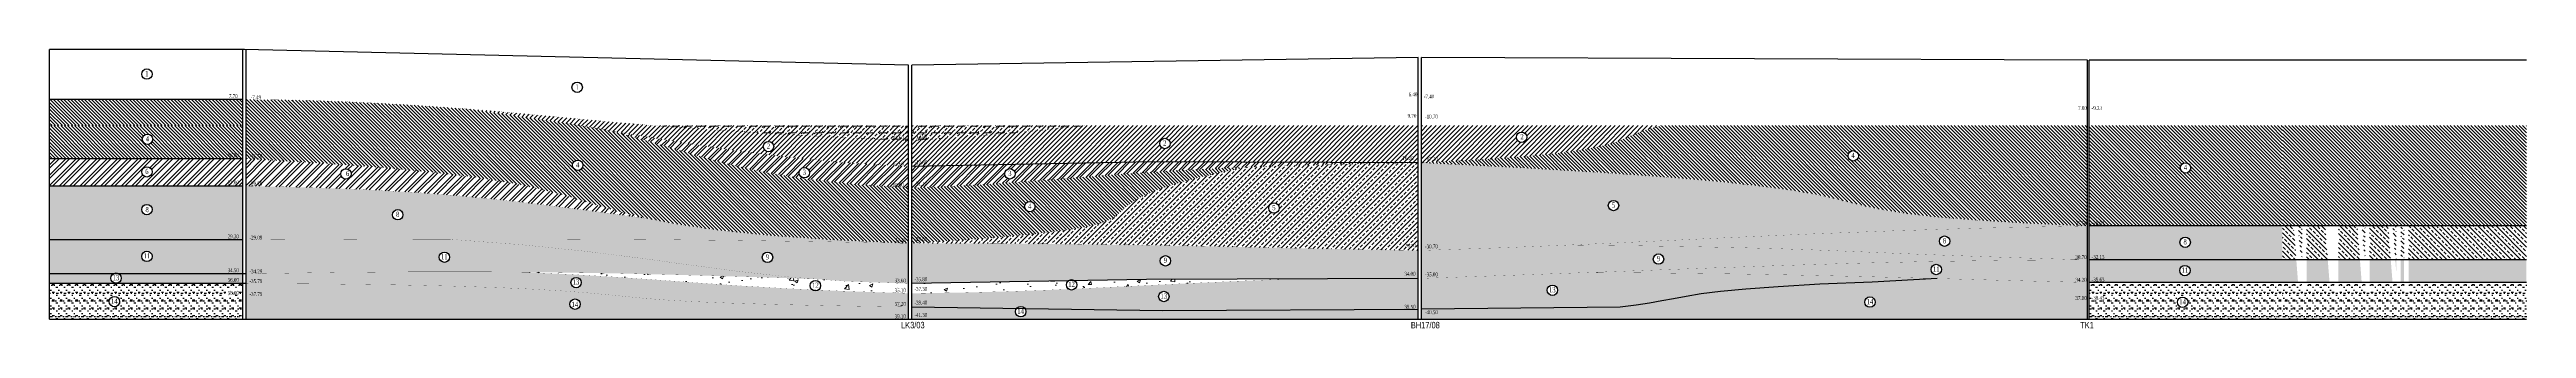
# Model space of a CAD drawing. Extents: x -57534 to 10615, y -13723 to 96319.
# Drawn here: x -46162 to -8024, y -13723 to -9432 of the extents above; entities that cross this region are included whole.
import ezdxf
from ezdxf.enums import TextEntityAlignment as Align

# ---------------------------------------------------------------- set-up
doc = ezdxf.new("R2010")
doc.units = 0
doc.header["$LTSCALE"] = 5
doc.header["$MEASUREMENT"] = 0
doc.layers.get('0').update_dxf_attribs({"linetype": 'CONTINUOUS'})
for name, color, linetype in [('2', 7, 'CONTINUOUS'), ('3', 3, 'CONTINUOUS'), ('BORDER', 2, 'CONTINUOUS'), ('FENDER', 4, 'CONTINUOUS'), ('HATCH', 7, 'CONTINUOUS')]:
    doc.layers.add(name, color=color, linetype=linetype)
doc.layers.add('harch', color=8, linetype='CONTINUOUS', lineweight=5)
doc.styles.add('CHU HOA', font='VHARIAL.TTF', dxfattribs={"width": 0.75})
doc.styles.add('THUONG', font='vntimeh.shx', dxfattribs={"width": 0.65})
pattern_1 = [(135, (22628.83, -27911.923), (-26.516504, -26.516504), [])]

# ---------------------------------------------------------------- blocks, each defined once
blk = doc.blocks.new('dia chat')
at = {"layer": 'harch'}
h = blk.add_hatch(dxfattribs=at)
h.set_pattern_fill('ANSI31', color=256, scale=300, angle=90, style=0)
h.set_pattern_definition(pattern_1)
h.paths.add_polyline_path([(-14200, -589), (-17175, -589), (-17175, -990), (-14200, -990)])
h.paths.add_polyline_path([(-9802, -866), (-10737, -734), (-11061, -710), (-11578, -675), (-12098, -646), (-12618, -622), (-13136, -604), (-13648, -593), (-14150, -589), (-14150, -990), (-9012, -990)])
h = blk.add_hatch(dxfattribs=at)
h.set_pattern_fill('ANSI31', color=256, scale=400, style=0)
h.set_pattern_definition([(45, (-10737.15, -1620), (-35.35534, 35.35534), [])])
h.paths.add_polyline_path([(5570, -1168, -1), (5410, -1168, -1)], flags=16)
h.paths.add_polyline_path([(-81, -1264, -1), (79, -1264, -1)], flags=16)
h.paths.add_polyline_path([(-3950, -1220), (-5192, -1161), (-6237, -1102), (-7115, -1045), (-7857, -990), (-8491, -937), (-9048, -885), (-9558, -837), (-10051, -791), (-10551, -748), (-10737, -734), (-9802, -866), (-8955, -999), (-8164, -1130), (-7397, -1256), (-6624, -1372), (-5813, -1473), (-4932, -1558), (-3950, -1620)])
h.paths.add_polyline_path([(-6185, -1312, -1), (-6025, -1312, -1)], flags=16)
h.paths.add_polyline_path([(5458, -1221), (5535, -1221), (5535, -1101), (5458, -1101)], flags=8)
h.paths.add_polyline_path([(3969, -1545), (4217, -1545), (4217, -1455), (3969, -1455)], flags=24)
h.paths.add_polyline_path([(-41, -1317), (37, -1317), (37, -1197), (-41, -1197)], flags=8)
h.paths.add_polyline_path([(-3893, -1598), (-3645, -1598), (-3645, -1508), (-3893, -1508)], flags=24)
h.paths.add_polyline_path([(3652, -1534), (3844, -1534), (3844, -1444), (3652, -1444)], flags=24)
h.paths.add_polyline_path([(-6145, -1365), (-6067, -1365), (-6067, -1245), (-6145, -1245)], flags=8)
h.paths.add_polyline_path([(-4196, -1618), (-4004, -1618), (-4004, -1528), (-4196, -1528)], flags=25)
h.paths.add_polyline_path([(7655, -990), (3950, -990), (3950, -1560), (4855, -1514), (5555, -1464), (6081, -1412), (6464, -1358), (6737, -1303), (6930, -1246), (7076, -1189), (7205, -1132), (7348, -1076), (7526, -1020)])
h.paths.add_polyline_path([(3900, -990), (-1215, -990), (-1970, -1068), (-2870, -1148), (-3900, -1220), (-3900, -1620), (-183, -1547), (3900, -1560)])
h = blk.add_hatch(dxfattribs=at)
h.set_pattern_fill('ANSI31', color=256, scale=300, angle=90, style=0)
h.set_pattern_definition([(135, (-17175, -1499), (-26.5165, -26.5165), [])])
h.paths.add_polyline_path([(-14200, -990), (-17175, -990), (-17175, -1499), (-14200, -1499)])
h.paths.add_polyline_path([(-15747, -1199, -1), (-15587, -1199, -1)], flags=16)
h.paths.add_polyline_path([(-15708, -1252), (-15628, -1252), (-15628, -1132), (-15708, -1132)], flags=8)
h.paths.add_polyline_path([(-14442, -1489), (-14250, -1489), (-14250, -1399), (-14442, -1399)], flags=24)
h = blk.add_hatch(dxfattribs=at)
h.set_pattern_fill('ANSI31', color=256, scale=300, angle=90, style=0)
h.set_pattern_definition(pattern_1)
h.paths.add_polyline_path([(-3950, -1950), (-4830, -1887), (-5542, -1809), (-6126, -1715), (-6623, -1608), (-7074, -1489), (-7519, -1358), (-8001, -1216), (-8559, -1065), (-8955, -1000), (-9017, -990), (-14150, -990), (-14150, -1499), (-12993, -1566), (-12041, -1635), (-11265, -1707), (-10637, -1781), (-10129, -1860), (-9713, -1942), (-9360, -2029), (-9043, -2120), (-8733, -2216), (-8396, -2314), (-8000, -2412), (-7511, -2507), (-6894, -2596), (-6118, -2677), (-5148, -2745), (-3950, -2800)])
h.paths.add_polyline_path([(-9122, -1600, -1), (-8962, -1600, -1)], flags=16)
h = blk.add_hatch(dxfattribs=at)
h.set_pattern_fill('ANSI32', color=256, scale=250, style=0)
h.set_pattern_definition([(45, (-8559.29, -1950), (-66.29126, 66.29126), []), (45, (-8515.1, -1950), (-66.29126, 66.29126), [])])
h.paths.add_polyline_path([(53, -1687), (1063, -1635), (2320, -1592), (3900, -1560), (-183, -1547), (-3900, -1620), (-3900, -1950), (-3007, -1909), (-2240, -1858), (-1524, -1802), (-784, -1744)])
h.paths.add_polyline_path([(-2468, -1731, -1), (-2308, -1731, -1)], flags=16)
h.paths.add_polyline_path([(-3950, -1620), (-4932, -1558), (-5813, -1473), (-6624, -1372), (-7397, -1256), (-8164, -1131), (-8559, -1065), (-8001, -1216), (-7519, -1358), (-7074, -1489), (-6623, -1608), (-6126, -1715), (-5542, -1809), (-4830, -1887), (-3950, -1950)])
h.paths.add_polyline_path([(-5633, -1714, -1), (-5473, -1714, -1)], flags=16)
h.paths.add_polyline_path([(-2428, -1784), (-2350, -1784), (-2350, -1664), (-2428, -1664)], flags=8)
h.paths.add_polyline_path([(-3893, -1928), (-3645, -1928), (-3645, -1838), (-3893, -1838)], flags=24)
h.paths.add_polyline_path([(-5593, -1767), (-5516, -1767), (-5516, -1647), (-5593, -1647)], flags=8)
h.paths.add_polyline_path([(-4196, -1948), (-4004, -1948), (-4004, -1858), (-4196, -1858)], flags=25)
h = blk.add_hatch(dxfattribs=at)
h.set_pattern_fill('ANSI33', color=256, scale=400, style=0)
h.set_pattern_definition([(45, (-7857.4, -1220), (-70.7107, 70.7107), []), (45, (-7786.69, -1220), (-70.7107, 70.7107), [50, -25])])
h.paths.add_polyline_path([(-3950, -990), (-7857, -990), (-7857, -990), (-7115, -1045), (-6237, -1102), (-5192, -1161), (-3950, -1220)])
h.paths.add_polyline_path([(-1970, -1068), (-1215, -990), (-3900, -990), (-3900, -1220), (-2870, -1148)])
h.paths.add_polyline_path([(-4196, -1218), (-4004, -1218), (-4004, -1128), (-4196, -1128)], flags=25)
h.paths.add_polyline_path([(-3893, -1198), (-3645, -1198), (-3645, -1108), (-3893, -1108)], flags=24)
h = blk.add_hatch(dxfattribs=at)
h.set_pattern_fill('FLEX', color=256, scale=400, style=0)
h.set_pattern_definition([(0, (22628.83, -27911.92), (0, 100), [100, -100]), (45, (22728.83, -27911.92), (6e-15, 100), [25, -91.42136, 25, -141.42136])])
h.paths.add_polyline_path([(-3950, -990), (-7857, -990), (-7857, -990), (-7115, -1045), (-6237, -1102), (-5192, -1161), (-3950, -1220)])
h.paths.add_polyline_path([(-1970, -1068), (-1215, -990), (-3900, -990), (-3900, -1220), (-2870, -1148)])
h.paths.add_polyline_path([(-4196, -1218), (-4004, -1218), (-4004, -1128), (-4196, -1128)], flags=25)
h.paths.add_polyline_path([(-3893, -1198), (-3645, -1198), (-3645, -1108), (-3893, -1108)], flags=24)
h = blk.add_hatch(dxfattribs=at)
h.set_pattern_fill('ANSI31', color=256, scale=300, angle=90, style=0)
h.set_pattern_definition([(135, (3950, -2536.876), (-26.5165, -26.5165), [])])
h.paths.add_polyline_path([(14205, -990), (7655, -990), (7526, -1020), (7348, -1076), (7205, -1132), (7076, -1189), (6930, -1246), (6737, -1303), (6464, -1358), (6081, -1412), (5555, -1464), (4855, -1514), (3950, -1560), (5511, -1639), (6782, -1715), (7799, -1788), (8598, -1858), (9213, -1925), (9680, -1989), (10035, -2052), (10312, -2112), (10548, -2171), (10780, -2229), (11046, -2284), (11384, -2338), (11830, -2390), (12424, -2439), (13203, -2487), (14205, -2533)])
h.paths.add_polyline_path([(10518, -1454, -1), (10678, -1454, -1)], flags=16)
h.paths.add_polyline_path([(10585, -1507), (10665, -1507), (10665, -1387), (10585, -1387)], flags=8)
h.paths.add_polyline_path([(14015, -2537), (14213, -2537), (14213, -2447), (14015, -2447)], flags=9)
h = blk.add_hatch(dxfattribs=at)
h.set_pattern_fill('ANSI31', color=256, scale=300, angle=90, style=0)
h.set_pattern_definition([(135, (14230, -2535.178), (-26.5165, -26.5165), [])])
h.paths.add_polyline_path([(17205, -990), (14230, -990), (14230, -2533), (17205, -2533)])
h.paths.add_polyline_path([(15793, -1640, -1), (15633, -1640, -1)], flags=16)
h.paths.add_polyline_path([(15672, -1693), (15752, -1693), (15752, -1573), (15672, -1573)], flags=8)
h.paths.add_polyline_path([(14260, -2535), (14508, -2535), (14508, -2445), (14260, -2445)], flags=9)
h = blk.add_hatch(dxfattribs=at)
h.set_pattern_fill('ANSI31', color=256, scale=300, angle=90, style=0)
h.set_pattern_definition([(135, (17205, -2533), (-26.5165, -26.5165), [])])
h.paths.add_polyline_path([(17205, -990), (20963, -990), (20963, -2533), (17205, -2533)])
h = blk.add_hatch(dxfattribs=at)
h.set_pattern_fill('ANSI32', color=256, scale=300, style=0)
h.set_pattern_definition([(45, (-17175, -2424.33), (-79.5495, 79.5495), []), (45, (-17121.97, -2424.33), (-79.5495, 79.5495), [])])
h.paths.add_polyline_path([(-14200, -1499), (-17175, -1499), (-17175, -1919), (-14200, -1919)])
h.paths.add_polyline_path([(-15755, -1701, -1), (-15595, -1701, -1)], flags=16)
h.paths.add_polyline_path([(-10637, -1781), (-11265, -1707), (-12041, -1635), (-12993, -1566), (-14150, -1499), (-14150, -1919), (-13176, -1940), (-12316, -1973), (-11542, -2017), (-10823, -2073), (-10133, -2142), (-9441, -2223), (-8719, -2317), (-7939, -2424), (-8000, -2412), (-8396, -2314), (-8733, -2216), (-9043, -2120), (-9360, -2029), (-9713, -1942), (-10129, -1860)])
h.paths.add_polyline_path([(-12692, -1732, -1), (-12532, -1732, -1)], flags=16)
h.paths.add_polyline_path([(-15714, -1754), (-15639, -1754), (-15639, -1634), (-15714, -1634)], flags=8)
h.paths.add_polyline_path([(-14445, -1909), (-14247, -1909), (-14247, -1819), (-14445, -1819)], flags=24)
h.paths.add_polyline_path([(-12623, -1785), (-12548, -1785), (-12548, -1665), (-12623, -1665)], flags=8)
h.paths.add_polyline_path([(-14121, -1927), (-13875, -1927), (-13875, -1837), (-14121, -1837)], flags=25)
h = blk.add_hatch(dxfattribs=at)
h.set_pattern_fill('ANSI33', color=256, scale=400, style=0)
h.set_pattern_definition([(45, (-3900, -2910), (-70.7107, 70.7107), []), (45, (-3829.29, -2910), (-70.7107, 70.7107), [50, -25])])
h.paths.add_polyline_path([(3900, -1560), (2320, -1592), (1252, -1629), (903, -1699), (473, -1800), (133, -1894), (-129, -1983), (-326, -2066), (-471, -2145), (-577, -2220), (-656, -2290), (-725, -2357), (-817, -2422), (-968, -2485), (-1216, -2547), (-1596, -2608), (-2145, -2670), (-2901, -2734), (-3900, -2800), (-2565, -2803), (-1417, -2812), (-415, -2826), (485, -2842), (1324, -2860), (2145, -2878), (2989, -2895), (3900, -2910)])
h.paths.add_polyline_path([(1598, -2257, -1), (1758, -2257, -1)], flags=16)
h.paths.add_polyline_path([(1639, -2311), (1716, -2311), (1716, -2191), (1639, -2191)], flags=8)
h.paths.add_polyline_path([(3682, -2884), (3880, -2884), (3880, -2794), (3682, -2794)], flags=24)
h = blk.add_hatch(dxfattribs=at)
h.set_pattern_fill('ANSI31', color=256, scale=300, angle=90, style=0)
h.set_pattern_definition([(135, (-3900, -2800), (-26.5165, -26.5165), [])])
h.paths.add_polyline_path([(-471, -2145), (-326, -2066), (-129, -1983), (133, -1894), (473, -1800), (903, -1699), (1252, -1629), (1063, -1635), (53, -1687), (-784, -1744), (-1524, -1802), (-2240, -1858), (-3007, -1909), (-3900, -1950), (-3900, -2800), (-2901, -2734), (-2145, -2670), (-1596, -2608), (-1216, -2547), (-968, -2485), (-817, -2422), (-725, -2357), (-656, -2290), (-577, -2220)])
h.paths.add_polyline_path([(-2001, -2235, -1), (-2161, -2235, -1)], flags=16)
h.paths.add_polyline_path([(-2122, -2288), (-2042, -2288), (-2042, -2168), (-2122, -2168)], flags=8)
h.paths.add_polyline_path([(-3893, -2778), (-3645, -2778), (-3645, -2688), (-3893, -2688)], flags=24)
h = blk.add_hatch(dxfattribs=at)
h.set_pattern_fill('ANSI33', color=256, scale=400, style=0)
h.set_pattern_definition([(45, (3950, -2910), (-70.7107, 70.7107), []), (45, (4020.71, -2910), (-70.7107, 70.7107), [50, -25])])
h.paths.add_polyline_path([(11830, -2390), (11384, -2338), (11046, -2284), (10780, -2229), (10548, -2171), (10312, -2112), (10035, -2052), (9680, -1989), (9213, -1925), (8598, -1858), (7799, -1788), (6782, -1715), (5511, -1639), (3950, -1560), (3950, -2910), (5211, -2868), (6401, -2819), (7557, -2766), (8720, -2711), (9927, -2657), (11218, -2608), (12631, -2565), (14205, -2533), (13203, -2487), (12424, -2439)])
h.paths.add_polyline_path([(6826, -2219, -1), (6986, -2219, -1)], flags=16)
h.paths.add_polyline_path([(6866, -2272), (6943, -2272), (6943, -2152), (6866, -2152)], flags=8)
h.paths.add_polyline_path([(3969, -2893), (4217, -2893), (4217, -2803), (3969, -2803)], flags=24)
h = blk.add_hatch(dxfattribs=at)
h.set_pattern_fill('ANSI33', color=256, scale=400, angle=90, style=0)
h.set_pattern_definition([(135, (-17175, -3056.88), (-70.71068, -70.71068), []), (135, (-17175, -2986.17), (-70.71068, -70.71068), [50, -25])])
h.paths.add_polyline_path([(17205, -2533), (14230, -2533), (14230, -3053), (17205, -3053)])
h.paths.add_polyline_path([(15628, -2785, -1), (15788, -2785, -1)], flags=16)
h.paths.add_polyline_path([(14205, -2533), (12631, -2565), (11218, -2608), (9927, -2657), (8720, -2711), (7557, -2766), (6401, -2819), (6228, -2827), (7255, -2838), (8119, -2852), (8846, -2867), (9464, -2884), (9999, -2902), (10477, -2921), (10926, -2940), (11371, -2959), (11833, -2977), (12300, -2994), (12755, -3010), (13179, -3024), (13554, -3036), (13862, -3045), (14085, -3051), (14205, -3053)])
h.paths.add_polyline_path([(11924, -2767, -1), (12084, -2767, -1)], flags=16)
h.paths.add_polyline_path([(-7511, -2507), (-7939, -2424), (-8719, -2317), (-9441, -2223), (-10133, -2142), (-10823, -2073), (-11542, -2017), (-12316, -1973), (-13176, -1940), (-14150, -1919), (-14150, -2749), (-12825, -2743), (-11582, -2737), (-10388, -2735), (-9208, -2736), (-8008, -2742), (-6755, -2754), (-5413, -2773), (-3950, -2800), (-5148, -2745), (-6118, -2677), (-6894, -2596)])
h.paths.add_polyline_path([(-11893, -2360, -1), (-11733, -2360, -1)], flags=16)
h.paths.add_polyline_path([(-14200, -1919), (-17175, -1919), (-17175, -2749), (-14200, -2749)])
h.paths.add_polyline_path([(-15755, -2281, -1), (-15595, -2281, -1)], flags=16)
h.paths.add_polyline_path([(15668, -2838), (15746, -2838), (15746, -2718), (15668, -2718)], flags=8)
h.paths.add_polyline_path([(14260, -3055), (14508, -3055), (14508, -2965), (14260, -2965)], flags=9)
h.paths.add_polyline_path([(11964, -2821), (12041, -2821), (12041, -2701), (11964, -2701)], flags=8)
h.paths.add_polyline_path([(14009, -3057), (14207, -3057), (14207, -2967), (14009, -2967)], flags=9)
h.paths.add_polyline_path([(-11852, -2414), (-11775, -2414), (-11775, -2294), (-11852, -2294)], flags=8)
h.paths.add_polyline_path([(-14121, -2757), (-13875, -2757), (-13875, -2667), (-14121, -2667)], flags=25)
h.paths.add_polyline_path([(-15712, -2341), (-15634, -2341), (-15634, -2221), (-15712, -2221)], flags=8)
h.paths.add_polyline_path([(-14445, -2739), (-14247, -2739), (-14247, -2649), (-14445, -2649)], flags=24)
h = blk.add_hatch(dxfattribs=at)
h.set_pattern_fill('ANSI33', color=256, scale=400, angle=90, style=0)
h.set_pattern_definition([(135, (17205, -3053), (-70.7107, -70.7107), []), (135, (17205, -2982.29), (-70.7107, -70.7107), [50, -25])])
h.paths.add_polyline_path([(17378, -2533), (17205, -2533), (17205, -3053), (17419, -3053)])
h.paths.add_polyline_path([(17863, -2533), (17578, -2533), (17578, -3053), (17903, -3053)])
h.paths.add_polyline_path([(18358, -2533), (18068, -2533), (18068, -3053), (18399, -3053)])
h.paths.add_polyline_path([(17508, -2533), (17448, -2533), (17489, -3053), (17508, -3053)])
h.paths.add_polyline_path([(18478, -2533), (18428, -2533), (18469, -3053), (18478, -3053)])
h.paths.add_polyline_path([(18833, -2533), (18548, -2533), (18548, -3053), (18873, -3053)])
h.paths.add_polyline_path([(18958, -2533), (18903, -2533), (18943, -3053), (18958, -3053)])
h.paths.add_polyline_path([(19078, -2533), (19028, -2533), (19028, -3053), (19078, -3053)])
h.paths.add_polyline_path([(20963, -2533), (19148, -2533), (19148, -3053), (20963, -3053)])
h = blk.add_hatch(dxfattribs=at)
h.set_pattern_fill('AR-SAND', color=256, scale=80, angle=90, style=0)
h.set_pattern_definition([(127.5, (-11044, -3420), (-154.146, -5.0395), [0, -121.6, 0, -136, 0, -130]), (97.5, (-11044, -3420), (-225.7717, 141.582), [0, -65.6, 0, -109.6, 0, -42]), (57.5, (-11044, -3518.4), (-0.4527, 249.1313), [0, -40, 0, -144, 0, -188]), (47.5, (-11044, -3518.4), (-70.214, 240.49), [0, -20, 0, -94.4, 0, -108])])
h.paths.add_polyline_path([(-3950, -2800), (-5413, -2773), (-6755, -2754), (-8008, -2742), (-9208, -2736), (-10388, -2735), (-11044, -2736), (-9907, -2822), (-8937, -2921), (-8086, -3028), (-7307, -3135), (-6551, -3234), (-5771, -3320), (-4920, -3384), (-3950, -3420)])
h.paths.add_polyline_path([(-6200, -3016, -1), (-6040, -3016, -1)], flags=16)
h.paths.add_polyline_path([(-6158, -3070), (-6084, -3070), (-6084, -2950), (-6158, -2950)], flags=8)
h.paths.add_polyline_path([(-4172, -3418), (-3974, -3418), (-3974, -3328), (-4172, -3328)], flags=25)
h = blk.add_hatch(dxfattribs=at)
h.set_pattern_fill('AR-SAND', color=256, scale=80, angle=90, style=0)
h.set_pattern_definition([(127.5, (-3900, -3420), (-154.1459, -5.0395), [0, -121.6, 0, -136, 0, -130]), (97.5, (-3900, -3420), (-225.7717, 141.5821), [0, -65.6, 0, -109.6, 0, -42]), (57.5, (-3900, -3518.4), (-0.4527, 249.1313), [0, -40, 0, -144, 0, -188]), (47.5, (-3900, -3518.4), (-70.214, 240.4901), [0, -20, 0, -94.4, 0, -108])])
h.paths.add_polyline_path([(9532, -3141), (10632, -3107), (11737, -3081), (12907, -3063), (14205, -3053), (14085, -3051), (13862, -3045), (13554, -3036), (13179, -3024), (12755, -3010), (12300, -2994), (11833, -2977), (11371, -2959), (10926, -2940), (10477, -2921), (9999, -2902), (9464, -2884), (8846, -2867), (8119, -2852), (7255, -2838), (6228, -2827), (5211, -2868), (3950, -2910), (3950, -3340), (5646, -3281), (7100, -3228), (8375, -3181)])
h.paths.add_polyline_path([(7519, -3043, -1), (7679, -3043, -1)], flags=16)
h.paths.add_polyline_path([(3900, -2910), (2989, -2895), (2145, -2878), (1324, -2860), (485, -2842), (-415, -2826), (-1417, -2812), (-2565, -2803), (-3900, -2800), (-3900, -3420), (-1488, -3376, -0.339828), (-1390, -3375), (-287, -3355), (3900, -3340)])
h.paths.add_polyline_path([(-74, -3070, -1), (86, -3070, -1)], flags=16)
h.paths.add_polyline_path([(7561, -3096), (7636, -3096), (7636, -2976), (7561, -2976)], flags=8)
h.paths.add_polyline_path([(3969, -3323), (4217, -3323), (4217, -3233), (3969, -3233)], flags=24)
h.paths.add_polyline_path([(-33, -3123), (42, -3123), (42, -3003), (-33, -3003)], flags=8)
h.paths.add_polyline_path([(-3893, -3398), (-3645, -3398), (-3645, -3308), (-3893, -3308)], flags=24)
h.paths.add_polyline_path([(3676, -3314), (3874, -3314), (3874, -3224), (3676, -3224)], flags=24)
h = blk.add_hatch(dxfattribs=at)
h.set_pattern_fill('ANSI33', color=256, scale=300, angle=90, style=0)
h.set_pattern_definition([(135, (-17175, -3832.84), (-53.033, -53.033), []), (135, (-17175, -3779.81), (-53.033, -53.033), [37.5, -18.75])])
h.paths.add_polyline_path([(8555, -3542), (8941, -3505), (9442, -3468), (10083, -3431), (10890, -3396), (11888, -3342), (11408, -3329), (10591, -3308), (9747, -3289), (8823, -3272), (7771, -3259), (6537, -3248), (5646, -3281), (3950, -3340), (3950, -3814), (7006, -3782), (7254, -3752), (7462, -3720), (7648, -3687), (7829, -3653), (8025, -3617), (8258, -3580)])
h.paths.add_polyline_path([(5885, -3523, -1), (6045, -3523, -1)], flags=16)
h.paths.add_polyline_path([(3900, -3340), (2005, -3347), (1093, -3384), (237, -3423), (-501, -3459), (-1164, -3491), (-1387, -3501, -0.331053), (-1483, -3505), (-1794, -3519), (-2432, -3542), (-3120, -3559), (-3900, -3570), (-3900, -3780), (-2284, -3802, -0.487023), (-2158, -3804), (-38, -3833), (3900, -3815)])
h.paths.add_polyline_path([(-98, -3619, -1), (62, -3619, -1)], flags=16)
h.paths.add_polyline_path([(-4961, -3536), (-5338, -3519, -0.32617), (-5432, -3514), (-5803, -3497), (-6523, -3455), (-7167, -3411), (-7784, -3366), (-8421, -3322), (-9124, -3280), (-9898, -3244), (-10449, -3239), (-11571, -3239), (-12795, -3249), (-14150, -3269), (-14150, -3419), (-12881, -3426), (-11825, -3440), (-10958, -3459), (-10253, -3482), (-9686, -3508), (-9231, -3536), (-8863, -3565), (-8555, -3594), (-8281, -3621), (-8002, -3648), (-7677, -3673), (-7267, -3697), (-6729, -3719), (-6024, -3741), (-5111, -3761), (-3950, -3780), (-3950, -3570)])
h.paths.add_polyline_path([(-9147, -3404, -1), (-8987, -3404, -1)], flags=16)
h.paths.add_polyline_path([(-14200, -3269), (-16106, -3269, -0.251865), (-16070, -3336, -1), (-16230, -3336, -0.251865), (-16194, -3269), (-17175, -3269), (-17175, -3419), (-14200, -3419)])
h.paths.add_polyline_path([(5902, -3576), (6025, -3576), (6025, -3456), (5902, -3456)], flags=24)
h.paths.add_polyline_path([(-80, -3672), (43, -3672), (43, -3552), (-80, -3552)], flags=24)
h.paths.add_polyline_path([(-3893, -3758), (-3645, -3758), (-3645, -3668), (-3893, -3668)], flags=24)
h.paths.add_polyline_path([(3676, -3822), (3874, -3822), (3874, -3732), (3676, -3732)], flags=25)
h.paths.add_polyline_path([(-9130, -3455), (-9007, -3455), (-9007, -3335), (-9130, -3335)], flags=24)
h.paths.add_polyline_path([(-14121, -3427), (-13875, -3427), (-13875, -3337), (-14121, -3337)], flags=25)
h.paths.add_polyline_path([(-4172, -3778), (-3974, -3778), (-3974, -3688), (-4172, -3688)], flags=25)
h.paths.add_polyline_path([(-14445, -3409), (-14247, -3409), (-14247, -3319), (-14445, -3319)], flags=24)
h = blk.add_hatch(dxfattribs=at)
h.set_pattern_fill('AR-CONC', color=256, scale=50, style=0)
h.set_pattern_definition([(50, (22628.83, -27911.92), (358.63, -31.376), [37.5, -412.5]), (355, (22628.83, -27911.92), (-69.3757, 376.096), [30, -330]), (100.4514, (22658.7, -27914.54), (289.2547, 344.7198), [31.87, -350.571]), (46.1842, (22628.83, -27811.92), (533.6205, -82.7595), [56.25, -618.75]), (96.6356, (22673.3, -27818.8), (467.3314, 487.059), [47.805, -525.8565]), (351.1842, (22628.83, -27811.9), (467.331, 487.059), [45, -495]), (21, (22678.83, -27836.92), (298.4535, -201.3094), [37.5, -412.5]), (326, (22678.83, -27836.92), (121.6577, 362.575), [30, -330]), (71.4514, (22703.7, -27853.7), (420.1113, 161.2652), [31.87, -350.571]), (37.5, (22628.83, -27911.92), (6.07993, 166.44693), [0, -326, 0, -335, 0, -331.25]), (7.5, (22628.83, -27911.92), (131.5348, 197.20586), [0, -191, 0, -318.5, 0, -126.25]), (327.5, (22517.33, -27911.92), (266.9112, -11.27744), [0, -125, 0, -390, 0, -517.5]), (317.5, (22467.33, -27911.92), (291.5931, 50.0525), [0, -162.5, 0, -259, 0, -367.5])])
h.paths.add_polyline_path([(8555, -3542), (8941, -3505), (9442, -3468), (10083, -3431), (10890, -3396), (11888, -3342), (11408, -3329), (10591, -3308), (9747, -3289), (8823, -3272), (7771, -3259), (6537, -3248), (5646, -3281), (3950, -3340), (3950, -3814), (7006, -3782), (7254, -3752), (7462, -3720), (7648, -3687), (7829, -3653), (8025, -3617), (8258, -3580)])
h.paths.add_polyline_path([(5885, -3523, -1), (6045, -3523, -1)], flags=16)
h.paths.add_polyline_path([(3900, -3340), (2005, -3347), (1093, -3384), (237, -3423), (-501, -3459), (-1164, -3491), (-1387, -3501, -0.331053), (-1483, -3505), (-1794, -3519), (-2432, -3542), (-3120, -3559), (-3900, -3570), (-3900, -3780), (-2284, -3802, -0.487023), (-2158, -3804), (-38, -3833), (3900, -3815)])
h.paths.add_polyline_path([(-98, -3619, -1), (62, -3619, -1)], flags=16)
h.paths.add_polyline_path([(-4961, -3536), (-5338, -3519, -0.32617), (-5432, -3514), (-5803, -3497), (-6523, -3455), (-7167, -3411), (-7784, -3366), (-8421, -3322), (-9124, -3280), (-9898, -3244), (-10449, -3239), (-11571, -3239), (-12795, -3249), (-14150, -3269), (-14150, -3419), (-12881, -3426), (-11825, -3440), (-10958, -3459), (-10253, -3482), (-9686, -3508), (-9231, -3536), (-8863, -3565), (-8555, -3594), (-8281, -3621), (-8002, -3648), (-7677, -3673), (-7267, -3697), (-6729, -3719), (-6024, -3741), (-5111, -3761), (-3950, -3780), (-3950, -3570)])
h.paths.add_polyline_path([(-9147, -3404, -1), (-8987, -3404, -1)], flags=16)
h.paths.add_polyline_path([(-14200, -3269), (-16106, -3269, -0.251865), (-16070, -3336, -1), (-16230, -3336, -0.251865), (-16194, -3269), (-17175, -3269), (-17175, -3419), (-14200, -3419)])
h.paths.add_polyline_path([(5902, -3576), (6025, -3576), (6025, -3456), (5902, -3456)], flags=24)
h.paths.add_polyline_path([(-80, -3672), (43, -3672), (43, -3552), (-80, -3552)], flags=24)
h.paths.add_polyline_path([(-3893, -3758), (-3645, -3758), (-3645, -3668), (-3893, -3668)], flags=24)
h.paths.add_polyline_path([(3676, -3822), (3874, -3822), (3874, -3732), (3676, -3732)], flags=25)
h.paths.add_polyline_path([(-9130, -3455), (-9007, -3455), (-9007, -3335), (-9130, -3335)], flags=24)
h.paths.add_polyline_path([(-14121, -3427), (-13875, -3427), (-13875, -3337), (-14121, -3337)], flags=25)
h.paths.add_polyline_path([(-4172, -3778), (-3974, -3778), (-3974, -3688), (-4172, -3688)], flags=25)
h.paths.add_polyline_path([(-14445, -3409), (-14247, -3409), (-14247, -3319), (-14445, -3319)], flags=24)
h = blk.add_hatch(dxfattribs=at)
h.set_pattern_fill('AR-CONC', color=256, scale=80, style=0)
h.set_pattern_definition([(50, (-9898.14, -3570), (573.808, -50.202), [60, -660]), (355, (-9898.14, -3570), (-111, 601.754), [48, -528]), (100.4514, (-9850.3, -3574.2), (462.808, 551.552), [50.992, -560.914]), (46.184, (-9898.14, -3410), (853.793, -132.415), [90, -990]), (96.636, (-9827, -3421), (747.73, 779.294), [76.49, -841.37]), (351.184, (-9898.1, -3410), (747.73, 779.295), [72, -792]), (21, (-9818.14, -3450), (477.526, -322.095), [60, -660]), (326, (-9818.14, -3450), (194.652, 580.12), [48, -528]), (71.4514, (-9778.35, -3476.84), (672.178, 258.024), [50.992, -560.914]), (37.5, (-9898.14, -3570), (9.728, 266.315), [0, -521.6, 0, -536, 0, -530]), (7.5, (-9898.14, -3570), (210.4556, 315.5294), [0, -305.6, 0, -509.6, 0, -202]), (327.5, (-10076.54, -3570), (427.058, -18.044), [0, -200, 0, -624, 0, -828]), (317.5, (-10156.54, -3570), (466.549, 80.084), [0, -260, 0, -414.4, 0, -588])])
h.paths.add_polyline_path([(-3950, -3420), (-4920, -3384), (-5346, -3352), (-6397, -3317), (-7404, -3288), (-8395, -3264), (-9401, -3248), (-9898, -3244), (-9124, -3280), (-8421, -3322), (-7784, -3366), (-7167, -3411), (-6523, -3455), (-5803, -3497), (-5432, -3514, -0.227348), (-5462, -3452, -1), (-5302, -3452, -0.251681), (-5338, -3519), (-4961, -3536), (-3950, -3570)])
h.paths.add_polyline_path([(-1518, -3439, -0.228236), (-1488, -3376), (-3900, -3420), (-3900, -3570), (-3120, -3559), (-2432, -3542), (-1794, -3519), (-1483, -3505, -0.248756)])
h.paths.add_polyline_path([(237, -3423), (1093, -3384), (2005, -3347), (-287, -3355), (-1390, -3375, -0.237756), (-1358, -3439, -0.225608), (-1387, -3501), (-1164, -3491), (-501, -3459)])
h.paths.add_polyline_path([(-4172, -3568), (-3974, -3568), (-3974, -3478), (-4172, -3478)], flags=25)
h.paths.add_polyline_path([(-3893, -3548), (-3645, -3548), (-3645, -3458), (-3893, -3458)], flags=24)
at = {"layer": 'HATCH', "ltscale": 5}
h = blk.add_hatch(dxfattribs=at)
h.set_pattern_fill('CONC', color=256, scale=250, style=0, pattern_type=2)
h.set_pattern_definition([(0, (-16937.5, -3246.88), (0, 250), [0, -250]), (0, (-16935, -3334.38), (0, 250), [0, -250]), (0, (-16927.5, -3199.38), (0, 250), [0, -250]), (338.1986, (-17057.5, -3276.876), (750.00007, -249.99998), [26.9258, -1319.3655]), (216.8699, (-17032.5, -3286.876), (749.99998, 500.00003), [12.5, -1237.5]), (130.6013, (-17042.5, -3294.376), (1250.000105, -1499.999755), [23.0487, -2281.8373]), (206.5651, (-17125, -3324.38), (-249.9998, -250.00033), [5.5903, -553.4267]), (326.3099, (-17130, -3326.876), (499.99989, -250.00033), [9.014, -892.374]), (108.4349, (-17122.5, -3331.876), (-249.9996, 500.0001), [7.9058, -782.6637]), (225, (-16965, -3349.38), (-3e-14, -250.0001), [10.6065, -342.9468]), (0, (-16972.5, -3356.88), (250, 250), [15, -235]), (135, (-16957.5, -3356.88), (-250.0001, 0), [10.6065, -342.9468]), (251.5651, (-16995, -3189.376), (249.9996, 500.0001), [7.9057, -782.6637]), (0, (-16997.5, -3196.88), (250, 250), [12.5, -237.5]), (143.1301, (-16985, -3196.876), (-749.99998, 500.00003), [12.5, -1237.5]), (213.6901, (-17127.5, -3186.876), (499.99989, 250.00033), [9.014, -892.374]), (341.5651, (-17135, -3191.876), (-500.0001, 249.9996), [15.8115, -774.758]), (126.8699, (-17120, -3196.876), (500.00003, -749.99998), [12.5, -1237.5]), (0, (-17055, -3196.88), (0, 250), [0, -250]), (0, (-17122.5, -3261.88), (0, 250), [0, -250]), (0, (-17052.5, -3354.38), (0, 250), [0, -250]), (0, (-16985, -3276.88), (0, 250), [0, -250]), (0, (-17057.5, -3234.38), (0, 250), [0, -250]), (0, (-17112.5, -3226.88), (0, 250), [0, -250]), (0, (-17090, -3241.88), (0, 250), [0, -250]), (0, (-17100, -3301.88), (0, 250), [0, -250]), (0, (-17160, -3291.88), (0, 250), [0, -250]), (0, (-17157.5, -3234.38), (0, 250), [0, -250]), (0, (-17165, -3179.38), (0, 250), [0, -250]), (0, (-17087.5, -3169.38), (0, 250), [0, -250]), (0, (-17032.5, -3159.38), (0, 250), [0, -250]), (0, (-16945, -3169.38), (0, 250), [0, -250]), (0, (-17005, -3246.88), (0, 250), [0, -250]), (0, (-17030, -3201.88), (0, 250), [0, -250]), (0, (-17010, -3321.88), (0, 250), [0, -250]), (0, (-17085, -3334.38), (0, 250), [0, -250]), (0, (-17010, -3389.38), (0, 250), [0, -250]), (0, (-17092.5, -3374.38), (0, 250), [0, -250]), (0, (-17172.5, -3381.88), (0, 250), [0, -250]), (0, (-17142.5, -3394.38), (0, 250), [0, -250]), (0, (-17140, -3359.38), (0, 250), [0, -250]), (0, (-16972.5, -3399.38), (0, 250), [0, -250]), (0, (-16942.5, -3296.88), (0, 250), [0, -250]), (0, (-16955, -3221.88), (0, 250), [0, -250]), (0, (-17070, -3401.88), (0, 250), [0, -250])])
h.paths.add_polyline_path([(17205, -3053), (14230, -3053), (14230, -3403), (17205, -3403)])
h.paths.add_polyline_path([(15624, -3220, -1), (15784, -3220, -1)], flags=16)
h.paths.add_polyline_path([(14205, -3053), (12907, -3063), (11737, -3081), (10632, -3107), (9532, -3141), (8375, -3181), (7100, -3228), (6537, -3248), (7771, -3259), (8823, -3272), (9747, -3289), (10591, -3308), (11408, -3329), (12249, -3352), (13164, -3377), (14205, -3403)])
h.paths.add_polyline_path([(11796, -3203, -1), (11956, -3203, -1)], flags=16)
h.paths.add_polyline_path([(-8086, -3028), (-8937, -2921), (-9907, -2822), (-11044, -2736), (-11582, -2737), (-12825, -2743), (-14150, -2749), (-14150, -3269), (-12795, -3249), (-11571, -3239), (-10449, -3239), (-9401, -3248), (-8395, -3264), (-7404, -3288), (-6397, -3317), (-5346, -3352), (-5771, -3320), (-6551, -3234), (-7307, -3135)])
h.paths.add_polyline_path([(-11015, -3014, -1), (-11175, -3014, -1)], flags=16)
h.paths.add_polyline_path([(-14200, -2749), (-17175, -2749), (-17175, -3269), (-16194, -3269, -0.300517), (-16106, -3269), (-14200, -3269)])
h.paths.add_polyline_path([(-15756, -3001, -1), (-15596, -3001, -1)], flags=16)
h.paths.add_polyline_path([(15650, -3273), (15756, -3273), (15756, -3153), (15650, -3153)], flags=8)
h.paths.add_polyline_path([(14260, -3405), (14508, -3405), (14508, -3315), (14260, -3315)], flags=9)
h.paths.add_polyline_path([(11822, -3257), (11929, -3257), (11929, -3137), (11822, -3137)], flags=8)
h.paths.add_polyline_path([(14009, -3407), (14207, -3407), (14207, -3317), (14009, -3317)], flags=9)
h.paths.add_polyline_path([(-11150, -3067), (-11043, -3067), (-11043, -2947), (-11150, -2947)], flags=8)
h.paths.add_polyline_path([(-14121, -3277), (-13875, -3277), (-13875, -3187), (-14121, -3187)], flags=25)
h.paths.add_polyline_path([(-15730, -3054), (-15624, -3054), (-15624, -2934), (-15730, -2934)], flags=8)
h.paths.add_polyline_path([(-14445, -3259), (-14247, -3259), (-14247, -3169), (-14445, -3169)], flags=24)
h = blk.add_hatch(dxfattribs=at)
h.set_pattern_fill('GROUT', color=256, scale=15, style=0, pattern_type=2)
h.set_pattern_definition([(0, (-17115, -3940), (15, 120), [15, -105]), (0, (-17100, -3895), (0, 120), [0, -120]), (0, (-17145, -3940), (45, 120), [0, -120]), (0, (-17145, -3850), (120, 120), [30, -210]), (0, (-17055, -3925), (0, 120), [0, -120]), (0, (-17085, -3940), (30, 120), [0, -120]), (0, (-17070, -3925), (0, 120), [0, -120]), (0, (-17130, -3850), (0, 120), [0, -120])])
h.paths.add_polyline_path([(-14200, -3419), (-17175, -3419), (-17175, -3970), (-14200, -3970)])
h.paths.add_polyline_path([(-16096, -3697, -1), (-16256, -3697, -1)], flags=16)
h.paths.add_polyline_path([(-16240, -3750), (-16115, -3750), (-16115, -3630), (-16240, -3630)], flags=24)
h.paths.add_polyline_path([(-14445, -3609), (-14247, -3609), (-14247, -3519), (-14445, -3519)], flags=24)
h = blk.add_hatch(dxfattribs=at)
h.set_pattern_fill('GROUT', color=256, scale=15, style=0, pattern_type=2)
h.set_pattern_definition([(0, (-14090, -3940), (15, 120), [15, -105]), (0, (-14075, -3895), (0, 120), [0, -120]), (0, (-14120, -3940), (45, 120), [0, -120]), (0, (-14120, -3850), (120, 120), [30, -210]), (0, (-14030, -3925), (0, 120), [0, -120]), (0, (-14060, -3940), (30, 120), [0, -120]), (0, (-14045, -3925), (0, 120), [0, -120]), (0, (-14105, -3850), (0, 120), [0, -120])])
h.paths.add_polyline_path([(-5111, -3761), (-6024, -3741), (-6729, -3719), (-7267, -3697), (-7677, -3673), (-8002, -3648), (-8281, -3621), (-8555, -3594), (-8863, -3565), (-9231, -3536), (-9686, -3508), (-10253, -3482), (-10958, -3459), (-11825, -3440), (-12881, -3426), (-14150, -3419), (-14150, -3970), (-3950, -3970), (-3950, -3780)])
h.paths.add_polyline_path([(-9004, -3737, -1), (-9164, -3737, -1)], flags=16)
h.paths.add_polyline_path([(-9149, -3801), (-9024, -3801), (-9024, -3681), (-9149, -3681)], flags=24)
h.paths.add_polyline_path([(-14121, -3627), (-13875, -3627), (-13875, -3537), (-14121, -3537)], flags=24)
h.paths.add_polyline_path([(-4172, -3968), (-3974, -3968), (-3974, -3878), (-4172, -3878)], flags=24)
h = blk.add_hatch(dxfattribs=at)
h.set_pattern_fill('GROUT', color=256, scale=15, style=0, pattern_type=2)
h.set_pattern_definition([(0, (4010, -3940), (15, 120), [15, -105]), (0, (4025, -3895), (0, 120), [0, -120]), (0, (3980, -3940), (45, 120), [0, -120]), (0, (3980, -3850), (120, 120), [30, -210]), (0, (4070, -3925), (0, 120), [0, -120]), (0, (4040, -3940), (30, 120), [0, -120]), (0, (4055, -3925), (0, 120), [0, -120]), (0, (3995, -3850), (0, 120), [0, -120])])
h.paths.add_polyline_path([(14205, -3403), (13164, -3377), (12249, -3352), (11888, -3342), (10890, -3396), (10083, -3431), (9442, -3468), (8941, -3505), (8555, -3542), (8258, -3580), (8025, -3617), (7829, -3653), (7648, -3687), (7462, -3720), (7254, -3752), (7006, -3782), (3950, -3814), (3950, -3970), (14205, -3970)])
h.paths.add_polyline_path([(10775, -3704, -1), (10935, -3704, -1)], flags=16)
h.paths.add_polyline_path([(10791, -3757), (10917, -3757), (10917, -3637), (10791, -3637)], flags=24)
h.paths.add_polyline_path([(3969, -3905), (4217, -3905), (4217, -3815), (3969, -3815)], flags=24)
h.paths.add_polyline_path([(14009, -3687), (14207, -3687), (14207, -3597), (14009, -3597)], flags=9)
h = blk.add_hatch(dxfattribs=at)
h.set_pattern_fill('GROUT', color=256, scale=15, style=0, pattern_type=2)
h.set_pattern_definition([(0, (14290, -3940), (15, 120), [15, -105]), (0, (14305, -3895), (0, 120), [0, -120]), (0, (14260, -3940), (45, 120), [0, -120]), (0, (14260, -3850), (120, 120), [30, -210]), (0, (14350, -3925), (0, 120), [0, -120]), (0, (14320, -3940), (30, 120), [0, -120]), (0, (14335, -3925), (0, 120), [0, -120]), (0, (14275, -3850), (0, 120), [0, -120])])
h.paths.add_polyline_path([(17205, -3403), (14230, -3403), (14230, -3970), (17205, -3970)])
h.paths.add_polyline_path([(15589, -3708, -1), (15749, -3708, -1)], flags=16)
h.paths.add_polyline_path([(15606, -3761), (15731, -3761), (15731, -3641), (15606, -3641)], flags=24)
h.paths.add_polyline_path([(14260, -3685), (14508, -3685), (14508, -3595), (14260, -3595)], flags=24)
h = blk.add_hatch(dxfattribs=at)
h.set_pattern_fill('CONC', color=256, scale=250, style=0, pattern_type=2)
h.set_pattern_definition([(0, (17442.5, -3243), (0, 250), [0, -250]), (0, (17445, -3330.5), (0, 250), [0, -250]), (0, (17452.5, -3195.5), (0, 250), [0, -250]), (338.1986, (17322.5, -3273), (750.00007, -250), [26.926, -1319.366]), (216.8699, (17347.5, -3283), (750, 500), [12.5, -1237.5]), (130.6013, (17337.5, -3290.5), (1250.0001, -1499.99975), [23.049, -2281.837]), (206.565, (17255, -3320.5), (-249.9998, -250.0003), [5.59, -553.427]), (326.31, (17250, -3323), (499.9999, -250.0003), [9.014, -892.374]), (108.435, (17257.5, -3328), (-249.9996, 500.0001), [7.906, -782.664]), (225, (17415, -3345.5), (-3e-14, -250), [10.607, -342.947]), (0, (17407.5, -3353), (250, 250), [15, -235]), (135, (17422.5, -3353), (-250, 0), [10.607, -342.947]), (251.565, (17385, -3185.5), (249.9996, 500.0001), [7.906, -782.664]), (0, (17382.5, -3193), (250, 250), [12.5, -237.5]), (143.1301, (17395, -3193), (-750, 500), [12.5, -1237.5]), (213.69, (17252.5, -3183), (499.9999, 250.0003), [9.014, -892.374]), (341.565, (17245, -3188), (-500.0001, 249.9996), [15.812, -774.758]), (126.8699, (17260, -3193), (500, -750), [12.5, -1237.5]), (0, (17325, -3193), (0, 250), [0, -250]), (0, (17257.5, -3258), (0, 250), [0, -250]), (0, (17327.5, -3350.5), (0, 250), [0, -250]), (0, (17395, -3273), (0, 250), [0, -250]), (0, (17322.5, -3230.5), (0, 250), [0, -250]), (0, (17267.5, -3223), (0, 250), [0, -250]), (0, (17290, -3238), (0, 250), [0, -250]), (0, (17280, -3298), (0, 250), [0, -250]), (0, (17220, -3288), (0, 250), [0, -250]), (0, (17222.5, -3230.5), (0, 250), [0, -250]), (0, (17215, -3175.5), (0, 250), [0, -250]), (0, (17292.5, -3165.5), (0, 250), [0, -250]), (0, (17347.5, -3155.5), (0, 250), [0, -250]), (0, (17435, -3165.5), (0, 250), [0, -250]), (0, (17375, -3243), (0, 250), [0, -250]), (0, (17350, -3198), (0, 250), [0, -250]), (0, (17370, -3318), (0, 250), [0, -250]), (0, (17295, -3330.5), (0, 250), [0, -250]), (0, (17370, -3385.5), (0, 250), [0, -250]), (0, (17287.5, -3370.5), (0, 250), [0, -250]), (0, (17207.5, -3378), (0, 250), [0, -250]), (0, (17237.5, -3390.5), (0, 250), [0, -250]), (0, (17240, -3355.5), (0, 250), [0, -250]), (0, (17407.5, -3395.5), (0, 250), [0, -250]), (0, (17437.5, -3293), (0, 250), [0, -250]), (0, (17425, -3218), (0, 250), [0, -250]), (0, (17310, -3398), (0, 250), [0, -250])])
h.paths.add_polyline_path([(17419, -3053), (17205, -3053), (17205, -3403), (17446, -3403)])
h.paths.add_polyline_path([(17903, -3053), (17578, -3053), (17578, -3403), (17931, -3403)])
h.paths.add_polyline_path([(18399, -3053), (18068, -3053), (18068, -3403), (18426, -3403)])
h.paths.add_polyline_path([(18873, -3053), (18548, -3053), (18548, -3403), (18901, -3403)])
h.paths.add_polyline_path([(20963, -3053), (19148, -3053), (19148, -3403), (20963, -3403)])
h.paths.add_polyline_path([(19078, -3053), (19028, -3053), (19028, -3403), (19078, -3403)])
h.paths.add_polyline_path([(18958, -3053), (18943, -3053), (18958, -3240)])
h = blk.add_hatch(dxfattribs=at)
h.set_pattern_fill('GROUT', color=256, scale=15, style=0, pattern_type=2)
h.set_pattern_definition([(0, (17265, -3940), (15, 120), [15, -105]), (0, (17280, -3895), (0, 120), [0, -120]), (0, (17235, -3940), (45, 120), [0, -120]), (0, (17235, -3850), (120, 120), [30, -210]), (0, (17325, -3925), (0, 120), [0, -120]), (0, (17295, -3940), (30, 120), [0, -120]), (0, (17310, -3925), (0, 120), [0, -120]), (0, (17250, -3850), (0, 120), [0, -120])])
h.paths.add_polyline_path([(20963, -3403), (19148, -3403), (19148, -3525), (19113, -3535), (19078, -3525), (19078, -3403), (19028, -3403), (19028, -3453), (18993, -3463), (18958, -3453), (18958, -3410), (18937, -3418), (18901, -3411), (18901, -3403), (18548, -3403), (18548, -3525), (18513, -3535), (18478, -3525), (18478, -3412), (18462, -3418), (18426, -3411), (18426, -3403), (18068, -3403), (18068, -3525), (18033, -3535), (17998, -3525), (17998, -3407), (17967, -3418), (17931, -3411), (17931, -3403), (17578, -3403), (17578, -3525), (17543, -3535), (17508, -3525), (17508, -3408), (17482, -3418), (17446, -3411), (17446, -3403), (17205, -3403), (17205, -3970), (20963, -3970)])
h = blk.add_hatch(dxfattribs=at)
h.set_pattern_fill('GROUT', color=256, scale=15, style=0, pattern_type=2)
h.set_pattern_definition([(0, (-3840, -3940), (15, 120), [15, -105]), (0, (-3825, -3895), (0, 120), [0, -120]), (0, (-3870, -3940), (45, 120), [0, -120]), (0, (-3870, -3850), (120, 120), [30, -210]), (0, (-3780, -3925), (0, 120), [0, -120]), (0, (-3810, -3940), (30, 120), [0, -120]), (0, (-3795, -3925), (0, 120), [0, -120]), (0, (-3855, -3850), (0, 120), [0, -120])])
h.paths.add_polyline_path([(3900, -3815), (-38, -3833), (-2158, -3804, -0.164122), (-2141, -3852, -1), (-2301, -3852, -0.171156), (-2284, -3802), (-3900, -3780), (-3900, -3970), (3900, -3970)])
h.paths.add_polyline_path([(-3893, -3948), (-3645, -3948), (-3645, -3858), (-3893, -3858)], flags=24)
at = {"ltscale": 5}
for p, q in [((-14175, 181), (-17175, 181)), ((-17175, -3970), (-17175, 181)), ((-14200, -3970), (-14200, 181)), ((-3950, -60), (-14175, 181)), ((-14150, -3970), (-14150, 181)), ((3900, 60), (-3900, -60)), ((3900, -3970), (3900, 60)), ((14205, 17), (3950, 60)), ((3950, -3970), (3950, 60)), ((14205, -3970), (14205, 17)), ((14230, -3970), (14230, 17)), ((-3950, -3970), (-3950, -60)), ((-3900, -3970), (-3900, -60)), ((-14200, -589), (-17175, -589)), ((-14200, -1499), (-17175, -1499)), ((-183, -1547), (-3900, -1620)), ((3900, -1560), (-183, -1547)), ((-14200, -1919), (-17175, -1919)), ((20963, -2533), (14230, -2533)), ((-14200, -2749), (-17175, -2749)), ((-14150, -3269), (-17175, -3269)), ((-14150, -3419), (-17175, -3419)), ((-287, -3355), (-3900, -3420)), ((3900, -3340), (-287, -3355)), ((10083, -3431), (9442, -3468)), ((10890, -3396), (10083, -3431)), ((11888, -3342), (10890, -3396)), ((20963, -3053), (14230, -3053)), ((20963, -3403), (14230, -3403)), ((-3900, -3780), (-38, -3833)), ((7006, -3782), (3950, -3814)), ((7254, -3752), (7006, -3782)), ((7462, -3720), (7254, -3752)), ((7648, -3687), (7462, -3720)), ((7829, -3653), (7648, -3687)), ((8025, -3617), (7829, -3653)), ((8258, -3580), (8025, -3617)), ((8555, -3542), (8258, -3580)), ((8941, -3505), (8555, -3542)), ((9442, -3468), (8941, -3505)), ((-17175, -3970), (20963, -3970)), ((-38, -3833), (3900, -3815))]:
    blk.add_line(p, q, dxfattribs=at)
at = {"color": 6, "ltscale": 5}
blk.add_line((20963, 17), (14230, 17), dxfattribs=at)
at = {"ltscale": 5, "const_width": 1}
for points in [[(-14150, -589), (-13648, -593), (-13136, -604), (-12618, -622), (-12098, -646), (-11578, -675), (-11061, -710), (-10551, -748), (-10051, -791), (-9558, -837), (-9048, -885), (-8491, -937), (-7857, -990), (-7115, -1045), (-6237, -1102), (-5192, -1161), (-3950, -1220)], [(-10737, -734), (-9802, -866), (-8955, -999), (-8164, -1130), (-7397, -1256), (-6624, -1372), (-5813, -1473), (-4932, -1558), (-3950, -1620)], [(-8559, -1065), (-8001, -1216), (-7519, -1358), (-7074, -1489), (-6623, -1608), (-6126, -1715), (-5542, -1809), (-4830, -1887), (-3950, -1950)], [(-1215, -990), (-1970, -1068), (-2870, -1148), (-3900, -1220)], [(7655, -990), (7526, -1020), (7348, -1076), (7205, -1132), (7076, -1189), (6930, -1246), (6737, -1303), (6464, -1358), (6081, -1412), (5555, -1464), (4855, -1514), (3950, -1560)], [(-14150, -1499), (-12993, -1566), (-12041, -1635), (-11265, -1707), (-10637, -1781), (-10129, -1860), (-9713, -1942), (-9360, -2029), (-9043, -2120), (-8733, -2216), (-8396, -2314), (-8000, -2412), (-7511, -2507), (-6894, -2596), (-6118, -2677), (-5148, -2745), (-3950, -2800)], [(3900, -1560), (2320, -1592), (1063, -1635), (53, -1687), (-784, -1744), (-1524, -1802), (-2240, -1858), (-3007, -1909), (-3900, -1950)], [(1435, -1592), (903, -1699), (473, -1800), (133, -1894), (-129, -1983), (-326, -2066), (-471, -2145), (-577, -2220), (-656, -2290), (-725, -2357), (-817, -2422), (-968, -2485), (-1216, -2547), (-1596, -2608), (-2145, -2670), (-2901, -2734), (-3900, -2800)], [(3950, -1560), (5511, -1639), (6782, -1715), (7799, -1788), (8598, -1858), (9213, -1925), (9680, -1989), (10035, -2052), (10312, -2112), (10548, -2171), (10780, -2229), (11046, -2284), (11384, -2338), (11830, -2390), (12424, -2439), (13203, -2487), (14205, -2533)], [(-14150, -1919), (-13176, -1940), (-12316, -1973), (-11542, -2017), (-10823, -2073), (-10133, -2142), (-9441, -2223), (-8719, -2317), (-7939, -2424)], [(14205, -2533), (12631, -2565), (11218, -2608), (9927, -2657), (8720, -2711), (7557, -2766), (6401, -2819), (5211, -2868), (3950, -2910)], [(-3950, -2800), (-5413, -2773), (-6755, -2754), (-8008, -2742), (-9208, -2736), (-10388, -2735), (-11582, -2737), (-12825, -2743), (-14150, -2749)], [(-11044, -2736), (-9907, -2822), (-8937, -2921), (-8086, -3028), (-7307, -3135), (-6551, -3234), (-5771, -3320), (-4920, -3384), (-3950, -3420)], [(-3900, -2800), (-2565, -2803), (-1417, -2812), (-415, -2826), (485, -2842), (1324, -2860), (2145, -2878), (2989, -2895), (3900, -2910)], [(6228, -2827), (7255, -2838), (8119, -2852), (8846, -2867), (9464, -2884), (9999, -2902), (10477, -2921), (10926, -2940), (11371, -2959), (11833, -2977), (12300, -2994), (12755, -3010), (13179, -3024), (13554, -3036), (13862, -3045), (14085, -3051), (14205, -3053)], [(-14150, -3269), (-12795, -3249), (-11571, -3239), (-10449, -3239), (-9401, -3248), (-8395, -3264), (-7404, -3288), (-6397, -3317), (-5346, -3352)], [(-14150, -3419), (-12881, -3426), (-11825, -3440), (-10958, -3459), (-10253, -3482), (-9686, -3508), (-9231, -3536), (-8863, -3565), (-8555, -3594), (-8281, -3621), (-8002, -3648), (-7677, -3673), (-7267, -3697), (-6729, -3719), (-6024, -3741), (-5111, -3761), (-3950, -3780)], [(-9942, -3242), (-9124, -3280), (-8421, -3322), (-7784, -3366), (-7167, -3411), (-6523, -3455), (-5803, -3497), (-4961, -3536), (-3950, -3570)], [(2108, -3342), (1093, -3384), (237, -3423), (-501, -3459), (-1164, -3491), (-1794, -3519), (-2432, -3542), (-3120, -3559), (-3900, -3570)], [(14205, -3053), (12907, -3063), (11737, -3081), (10632, -3107), (9532, -3141), (8375, -3181), (7100, -3228), (5646, -3281), (3950, -3340)], [(6537, -3248), (7771, -3259), (8823, -3272), (9747, -3289), (10591, -3308), (11408, -3329), (12249, -3352), (13164, -3377), (14205, -3403)]]:
    blk.add_lwpolyline(points, dxfattribs=at)
at = {"layer": 'BORDER'}
for centre in [(-15676, -196), (-9051, -400), (-15667, -1199), (5490, -1168), (-9042, -1600), (-6105, -1312), (-1, -1264), (10598, -1454), (-15675, -1701), (-12612, -1732), (-5553, -1714), (-2388, -1731), (15713, -1640), (-15675, -2281), (-11813, -2360), (-2081, -2235), (1678, -2257), (6906, -2219), (-15676, -3001), (-11095, -3014), (-6120, -3016), (6, -3070), (7599, -3043), (12004, -2767), (15708, -2785), (-16150, -3336), (-9067, -3404), (-5382, -3452), (-1438, -3439), (11876, -3203), (15704, -3220), (-16176, -3697), (-9084, -3737), (-2221, -3852), (-18, -3619), (5965, -3523), (10855, -3704), (15669, -3708)]:
    blk.add_circle(centre, 80, dxfattribs=at)
at = {"layer": '2', "color": 0, "style": 'THUONG', "width": 0.7}
for s, p in [('1', (-15677, -229)), ('1', (-9052, -433)), ('2', (5497, -1201)), ('4', (-15668, -1232)), ('2', (-6106, -1345)), ('2', (-2, -1297)), ('4', (10594, -1488)), ('6', (-15676, -1734)), ('6', (-12585, -1765)), ('4', (-9043, -1633)), ('3', (-5554, -1747)), ('3', (-2389, -1764)), ('4', (15712, -1673)), ('8', (-15673, -2321)), ('4', (-2082, -2268)), ('5', (1677, -2291)), ('5', (6905, -2252)), ('8', (-11814, -2394)), ('11', (-15677, -3034)), ('11', (-11096, -3047)), ('9', (-6121, -3050)), ('9', (5, -3103)), ('9', (7598, -3076)), ('8', (12003, -2801)), ('8', (15707, -2818)), ('13', (-16151, -3369)), ('13', (-9069, -3435)), ('12', (-5383, -3485)), ('12', (-1439, -3472)), ('11', (11875, -3237)), ('11', (15703, -3253)), ('14', (-16178, -3730)), ('14', (-9087, -3781)), ('14', (-2223, -3886)), ('13', (-19, -3652)), ('13', (5964, -3556)), ('14', (10854, -3737)), ('14', (15668, -3741))]:
    blk.add_text(s, height=80, dxfattribs=at).set_placement(p, align=Align.CENTER)
at = {"layer": '3', "style": 'THUONG', "width": 0.7}
for s, p in [('7.70', (-14346, -564)), ('-7.49', (-13998, -582)), ('16.80', (-14346, -1474)), ('-16.59', (-13998, -1492)), ('21.00', (-14346, -1894)), ('-20.79', (-13998, -1912)), ('29.30', (-14346, -2724)), ('-29.09', (-13998, -2742)), ('34.50', (-14346, -3244)), ('36.00', (-14346, -3394)), ('-34.29', (-13998, -3262)), ('-35.79', (-13998, -3412)), ('38.00', (-14346, -3594)), ('-37.79', (-13998, -3612))]:
    blk.add_text(s, height=60, dxfattribs=at).set_placement(p, align=Align.CENTER)
for s, p in [('6.40', (3752, -539)), ('7.80', (14059, -750)), ('-9.23', (14267, -750)), ('11.60', (-4193, -1203)), ('9.70', (3736, -869)), ('16.20', (3655, -1519)), ('15.60', (-4193, -1603)), ('18.90', (-4193, -1933)), ('25.50', (14024, -2522)), ('-26.93', (14267, -2520)), ('27.40', (-4157, -2783)), ('29.70', (3691, -2869)), ('30.70', (14018, -3042)), ('-32.13', (14267, -3040)), ('33.60', (-4163, -3403)), ('34.00', (3685, -3299)), ('34.20', (14018, -3392)), ('-35.63', (14267, -3390)), ('35.10', (-4163, -3553)), ('37.20', (-4163, -3763)), ('39.50', (3685, -3807)), ('37.00', (14018, -3672)), ('-38.43', (14267, -3670)), ('39.10', (-4163, -3953))]:
    blk.add_text(s, height=60, dxfattribs=at).set_placement(p)
for s, p in [('-7.40', (4145, -571)), ('-13.80', (-3660, -1183)), ('-10.70', (4202, -880)), ('-17.80', (-3660, -1583)), ('-17.20', (4202, -1530)), ('-21.10', (-3660, -1913)), ('-29.60', (-3660, -2763)), ('-30.70', (4202, -2878)), ('-35.80', (-3660, -3383)), ('-35.00', (4202, -3308)), ('-37.30', (-3660, -3533)), ('-39.40', (-3660, -3743)), ('-41.30', (-3660, -3933)), ('-40.50', (4202, -3890))]:
    blk.add_text(s, height=60, dxfattribs=at).set_placement(p, align=Align.RIGHT)
at = {"layer": '3', "style": 'CHU HOA', "width": 0.75}
for s, p in [('lk3/03', (-4064, -4059)), ('bh17/08', (3786, -4059)), ('tk1', (14091, -4059))]:
    blk.add_text(s, height=100, dxfattribs=at).set_placement(p, align=Align.MIDDLE_LEFT)

msp = doc.modelspace()

# ---------------------------------------------------------------- block references
at = {"layer": 'FENDER'}
msp.add_blockref('dia chat', (-28986.6, -9613), dxfattribs=at)

doc.saveas('drawing.dxf')
